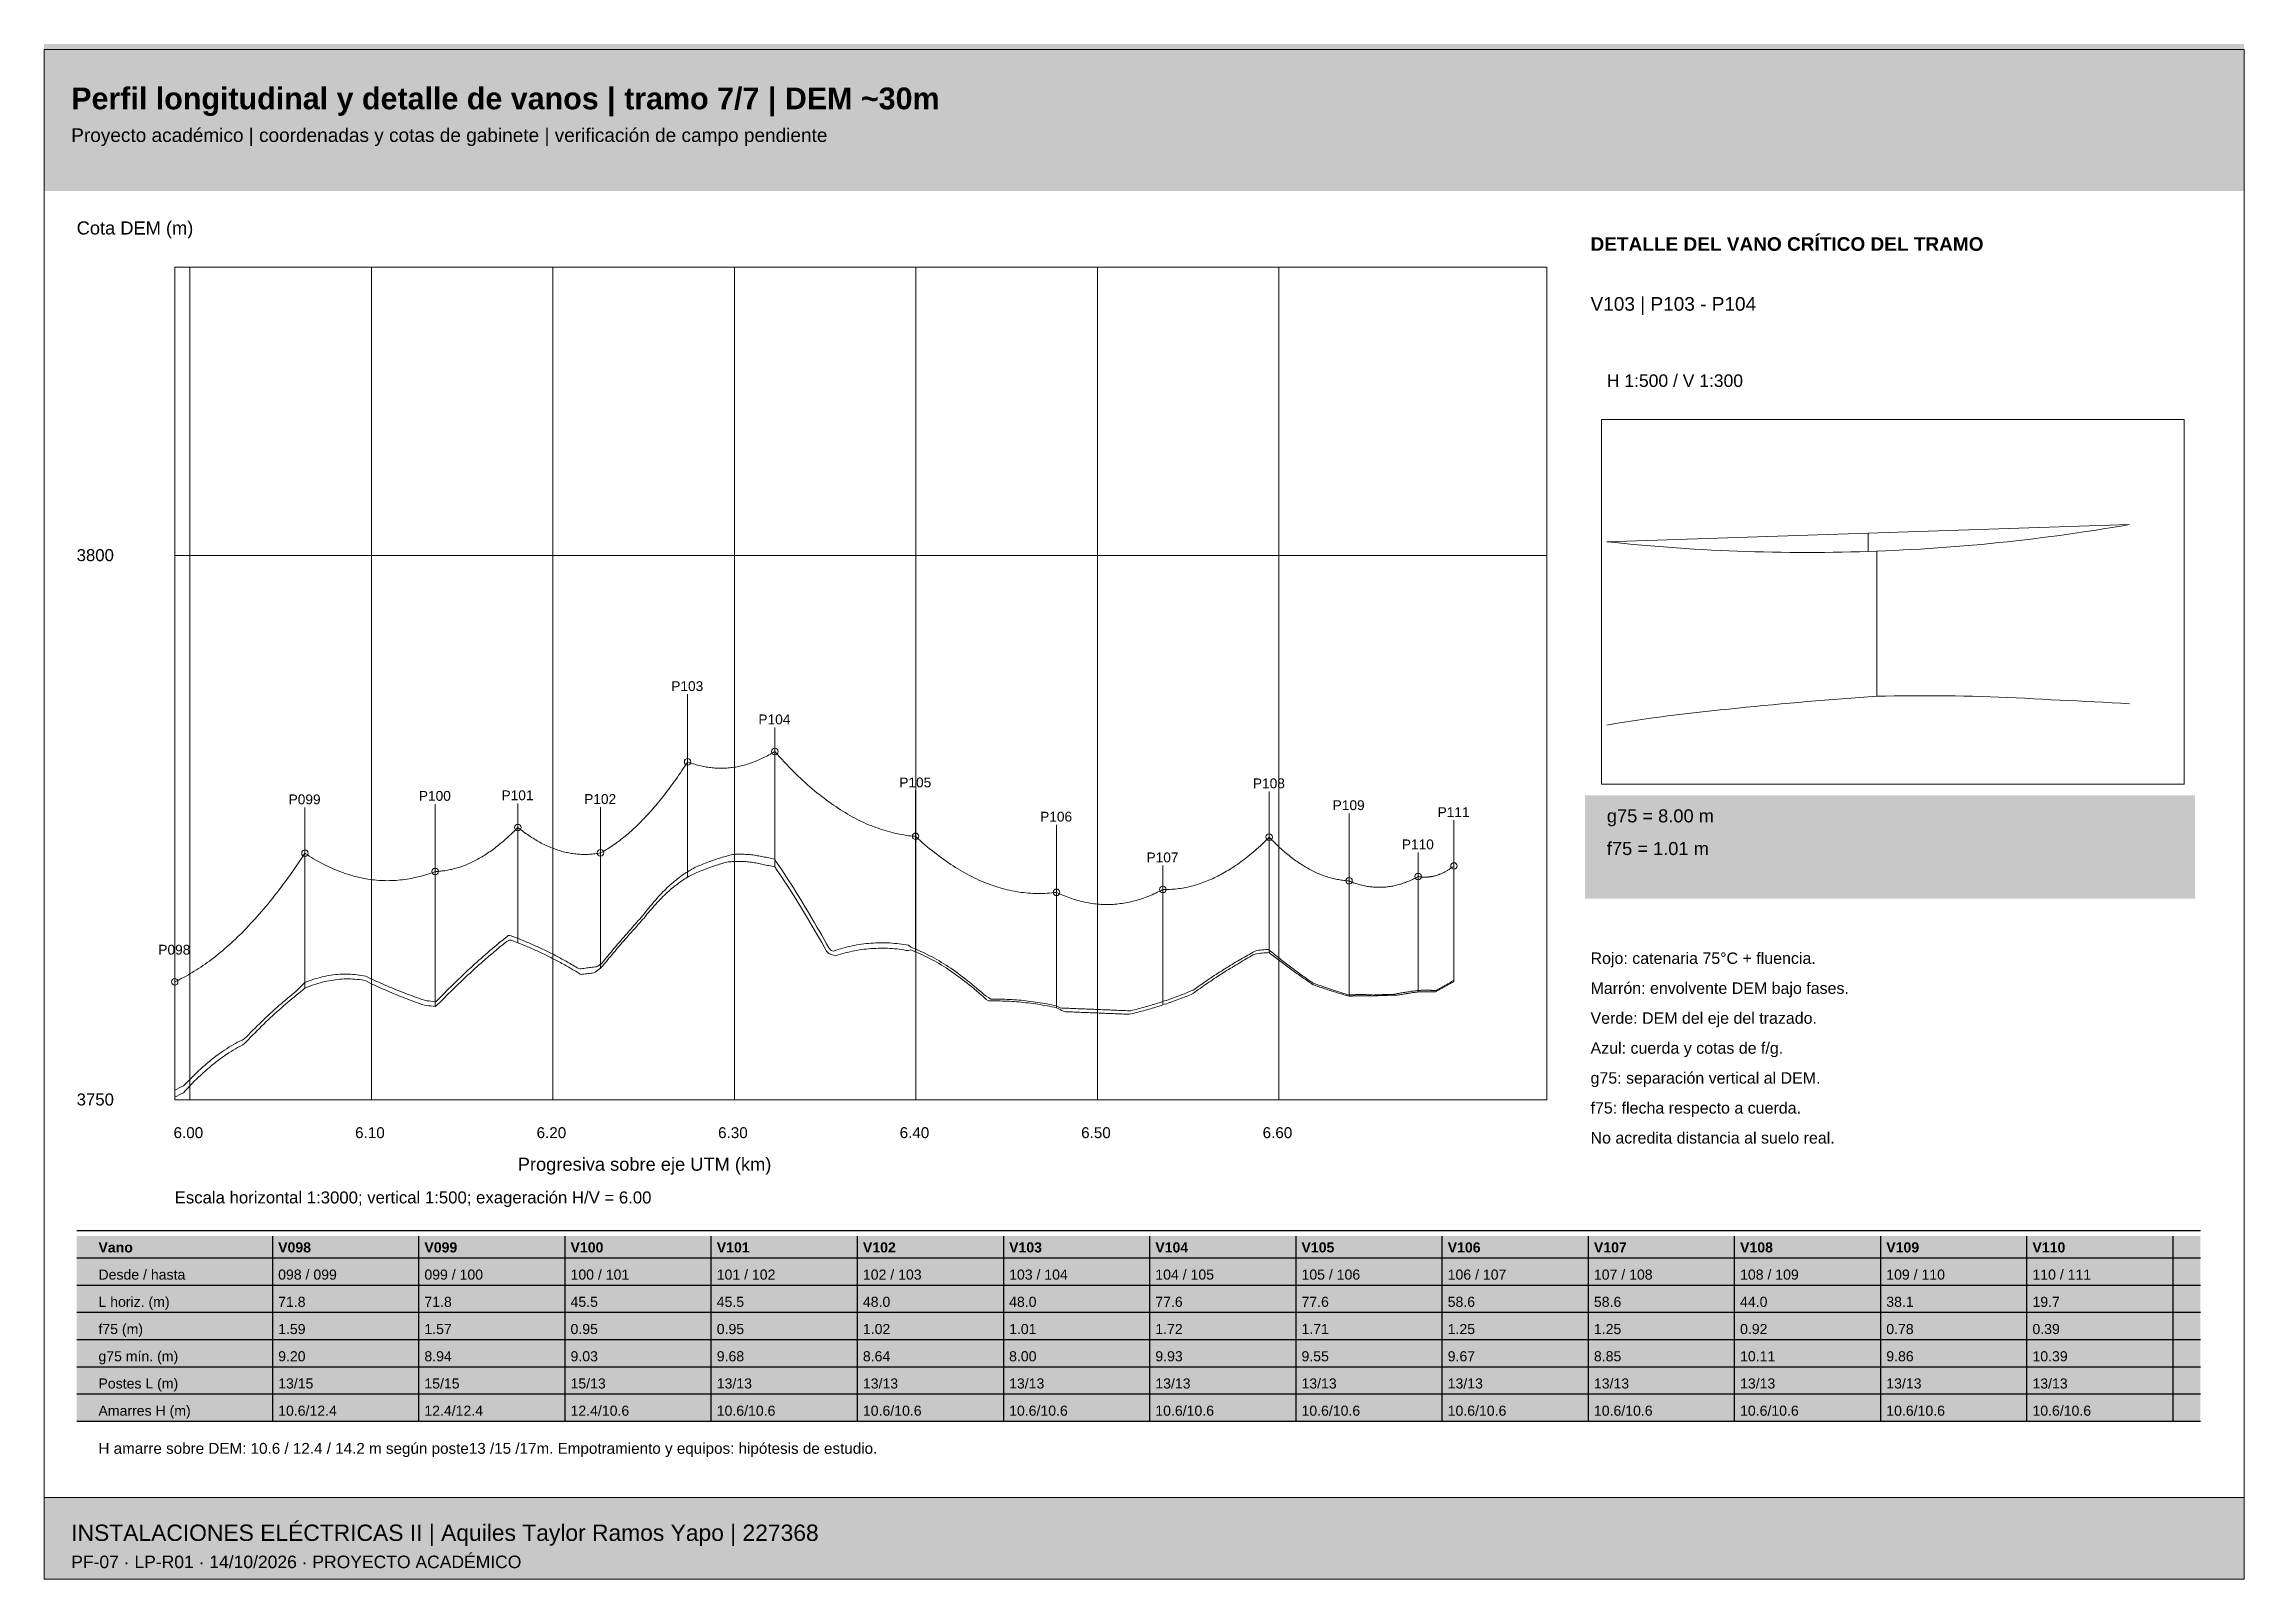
# Paper-space layout 'LP-PF-07' of a CAD drawing. Header units: metres, sheet in millimetres. Extents: x 8 to 412, y 8 to 290.
import ezdxf

# ---------------------------------------------------------------- set-up
doc = ezdxf.new("R2010")
doc.units = ezdxf.units.M
for name, color, linetype, lineweight, true_color in [('DETALLE', 7, 'Continuous', 13, 0x33434d), ('PERFIL_CONDUCTOR', 1, 'Continuous', 13, 0xc53643), ('PERFIL_TERRENO', 32, 'Continuous', 13, 0x976f49), ('PF_COTA', 5, 'Continuous', 0, 0x367db4), ('PF_EJE_DEM', 3, 'Continuous', 0, 0x53856e), ('PF_GRID', 8, 'Continuous', 0, 0xdee6ea), ('ROTULO', 7, 'Continuous', 13, 0x18364a)]:
    doc.layers.add(name, color=color, linetype=linetype, lineweight=lineweight, true_color=true_color)
doc.layers.add('PRESENTACION', color=7, linetype='Continuous')
doc.styles.add('Arial', font='arial.ttf')
doc.styles.add('Arial-Bold', font='arialbd.ttf')

psp = doc.layouts.new('LP-PF-07')

# ---------------------------------------------------------------- texts
at = {"layer": 'ROTULO', "true_color": 0x18364a, "style": 'Arial-Bold'}
for s, height, p in [('Perfil longitudinal y detalle de vanos | tramo 7/7 | DEM ~30m', 4, (13, 278)), ('DETALLE DEL VANO CRÍTICO DEL TRAMO', 2.5, (292, 252))]:
    psp.add_text(s, height=height, dxfattribs=at).set_placement(p)
at = {"layer": 'ROTULO', "true_color": 0x526b7b, "style": 'Arial'}
psp.add_text('Proyecto académico | coordenadas y cotas de gabinete | verificación de campo pendiente', height=2.5, dxfattribs=at).set_placement((13, 272))
at = {"layer": 'ROTULO'}
for s, height, style, p in [('Cota DEM (m)', 2.4, 'Arial', (14, 255)), ('V103 | P103 - P104', 2.5, 'Arial', (292, 241)), ('H 1:500 / V 1:300', 2.3, 'Arial', (295, 227)), ('3800', 2.2, 'Arial', (14, 195)), ('P103', 1.8, 'Arial', (123.19, 171.13)), ('P104', 1.8, 'Arial', (139.19, 165.02)), ('P105', 1.8, 'Arial', (165.06, 153.44)), ('P108', 1.8, 'Arial', (230, 153.27)), ('P099', 1.8, 'Arial', (52.92, 150.33)), ('P100', 1.8, 'Arial', (76.84, 150.97)), ('P101', 1.8, 'Arial', (92.02, 151.08)), ('P102', 1.8, 'Arial', (107.2, 150.39)), ('P109', 1.8, 'Arial', (244.65, 149.26)), ('P111', 1.8, 'Arial', (263.92, 147.99)), ('P106', 1.8, 'Arial', (190.93, 147.15)), ('g75 = 8.00 m', 2.4, 'Arial', (295, 147)), ('P107', 1.8, 'Arial', (210.46, 139.67)), ('P110', 1.8, 'Arial', (257.35, 142.06)), ('f75 = 1.01 m', 2.4, 'Arial', (295, 141)), ('P098', 1.8, 'Arial', (29, 122.71)), ('Rojo: catenaria 75°C + fluencia.', 2.1, 'Arial', (292, 121)), ('Marrón: envolvente DEM bajo fases.', 2.1, 'Arial', (292, 115.5)), ('Verde: DEM del eje del trazado.', 2.1, 'Arial', (292, 110)), ('Azul: cuerda y cotas de f/g.', 2.1, 'Arial', (292, 104.5)), ('g75: separación vertical al DEM.', 2.1, 'Arial', (292, 99)), ('3750', 2.2, 'Arial', (14, 95)), ('f75: flecha respecto a cuerda.', 2.1, 'Arial', (292, 93.5)), ('6.00', 2, 'Arial', (31.79, 89)), ('6.10', 2, 'Arial', (65.13, 89)), ('6.20', 2, 'Arial', (98.46, 89)), ('6.30', 2, 'Arial', (131.79, 89)), ('6.40', 2, 'Arial', (165.13, 89)), ('6.50', 2, 'Arial', (198.46, 89)), ('6.60', 2, 'Arial', (231.79, 89)), ('No acredita distancia al suelo real.', 2.1, 'Arial', (292, 88)), ('Progresiva sobre eje UTM (km)', 2.4, 'Arial', (95, 83)), ('Escala horizontal 1:3000; vertical 1:500; exageración H/V = 6.00', 2.2, 'Arial', (32, 77)), ('Vano', 1.85, 'Arial-Bold', (18, 68)), ('V098', 1.85, 'Arial-Bold', (51, 68)), ('V099', 1.85, 'Arial-Bold', (77.85, 68)), ('V100', 1.85, 'Arial-Bold', (104.69, 68)), ('V101', 1.85, 'Arial-Bold', (131.54, 68)), ('V102', 1.85, 'Arial-Bold', (158.38, 68)), ('V103', 1.85, 'Arial-Bold', (185.23, 68)), ('V104', 1.85, 'Arial-Bold', (212.08, 68)), ('V105', 1.85, 'Arial-Bold', (238.92, 68)), ('V106', 1.85, 'Arial-Bold', (265.77, 68)), ('V107', 1.85, 'Arial-Bold', (292.62, 68)), ('V108', 1.85, 'Arial-Bold', (319.46, 68)), ('V109', 1.85, 'Arial-Bold', (346.31, 68)), ('V110', 1.85, 'Arial-Bold', (373.15, 68)), ('Desde / hasta', 1.85, 'Arial', (18, 63)), ('098 / 099', 1.85, 'Arial', (51, 63)), ('099 / 100', 1.85, 'Arial', (77.85, 63)), ('100 / 101', 1.85, 'Arial', (104.69, 63)), ('101 / 102', 1.85, 'Arial', (131.54, 63)), ('102 / 103', 1.85, 'Arial', (158.38, 63)), ('103 / 104', 1.85, 'Arial', (185.23, 63)), ('104 / 105', 1.85, 'Arial', (212.08, 63)), ('105 / 106', 1.85, 'Arial', (238.92, 63)), ('106 / 107', 1.85, 'Arial', (265.77, 63)), ('107 / 108', 1.85, 'Arial', (292.62, 63)), ('108 / 109', 1.85, 'Arial', (319.46, 63)), ('109 / 110', 1.85, 'Arial', (346.31, 63)), ('110 / 111', 1.85, 'Arial', (373.15, 63)), ('L horiz. (m)', 1.85, 'Arial', (18, 58)), ('71.8', 1.85, 'Arial', (51, 58)), ('71.8', 1.85, 'Arial', (77.85, 58)), ('45.5', 1.85, 'Arial', (104.69, 58)), ('45.5', 1.85, 'Arial', (131.54, 58)), ('48.0', 1.85, 'Arial', (158.38, 58)), ('48.0', 1.85, 'Arial', (185.23, 58)), ('77.6', 1.85, 'Arial', (212.08, 58)), ('77.6', 1.85, 'Arial', (238.92, 58)), ('58.6', 1.85, 'Arial', (265.77, 58)), ('58.6', 1.85, 'Arial', (292.62, 58)), ('44.0', 1.85, 'Arial', (319.46, 58)), ('38.1', 1.85, 'Arial', (346.31, 58)), ('19.7', 1.85, 'Arial', (373.15, 58)), ('f75 (m)', 1.85, 'Arial', (18, 53)), ('1.59', 1.85, 'Arial', (51, 53)), ('1.57', 1.85, 'Arial', (77.85, 53)), ('0.95', 1.85, 'Arial', (104.69, 53)), ('0.95', 1.85, 'Arial', (131.54, 53)), ('1.02', 1.85, 'Arial', (158.38, 53)), ('1.01', 1.85, 'Arial', (185.23, 53)), ('1.72', 1.85, 'Arial', (212.08, 53)), ('1.71', 1.85, 'Arial', (238.92, 53)), ('1.25', 1.85, 'Arial', (265.77, 53)), ('1.25', 1.85, 'Arial', (292.62, 53)), ('0.92', 1.85, 'Arial', (319.46, 53)), ('0.78', 1.85, 'Arial', (346.31, 53)), ('0.39', 1.85, 'Arial', (373.15, 53)), ('g75 mín. (m)', 1.85, 'Arial', (18, 48)), ('9.20', 1.85, 'Arial', (51, 48)), ('8.94', 1.85, 'Arial', (77.85, 48)), ('9.03', 1.85, 'Arial', (104.69, 48)), ('9.68', 1.85, 'Arial', (131.54, 48)), ('8.64', 1.85, 'Arial', (158.38, 48)), ('8.00', 1.85, 'Arial', (185.23, 48)), ('9.93', 1.85, 'Arial', (212.08, 48)), ('9.55', 1.85, 'Arial', (238.92, 48)), ('9.67', 1.85, 'Arial', (265.77, 48)), ('8.85', 1.85, 'Arial', (292.62, 48)), ('10.11', 1.85, 'Arial', (319.46, 48)), ('9.86', 1.85, 'Arial', (346.31, 48)), ('10.39', 1.85, 'Arial', (373.15, 48)), ('Postes L (m)', 1.85, 'Arial', (18, 43)), ('13/15', 1.85, 'Arial', (51, 43)), ('15/15', 1.85, 'Arial', (77.85, 43)), ('15/13', 1.85, 'Arial', (104.69, 43)), ('13/13', 1.85, 'Arial', (131.54, 43)), ('13/13', 1.85, 'Arial', (158.38, 43)), ('13/13', 1.85, 'Arial', (185.23, 43)), ('13/13', 1.85, 'Arial', (212.08, 43)), ('13/13', 1.85, 'Arial', (238.92, 43)), ('13/13', 1.85, 'Arial', (265.77, 43)), ('13/13', 1.85, 'Arial', (292.62, 43)), ('13/13', 1.85, 'Arial', (319.46, 43)), ('13/13', 1.85, 'Arial', (346.31, 43)), ('13/13', 1.85, 'Arial', (373.15, 43)), ('Amarres H (m)', 1.85, 'Arial', (18, 38)), ('10.6/12.4', 1.85, 'Arial', (51, 38)), ('12.4/12.4', 1.85, 'Arial', (77.85, 38)), ('12.4/10.6', 1.85, 'Arial', (104.69, 38)), ('10.6/10.6', 1.85, 'Arial', (131.54, 38)), ('10.6/10.6', 1.85, 'Arial', (158.38, 38)), ('10.6/10.6', 1.85, 'Arial', (185.23, 38)), ('10.6/10.6', 1.85, 'Arial', (212.08, 38)), ('10.6/10.6', 1.85, 'Arial', (238.92, 38)), ('10.6/10.6', 1.85, 'Arial', (265.77, 38)), ('10.6/10.6', 1.85, 'Arial', (292.62, 38)), ('10.6/10.6', 1.85, 'Arial', (319.46, 38)), ('10.6/10.6', 1.85, 'Arial', (346.31, 38)), ('10.6/10.6', 1.85, 'Arial', (373.15, 38)), ('H amarre sobre DEM: 10.6 / 12.4 / 14.2 m según poste13 /15 /17m. Empotramiento y equipos: hipótesis de estudio.', 2, 'Arial', (18, 31)), ('INSTALACIONES ELÉCTRICAS II | Aquiles Taylor Ramos Yapo | 227368', 3, 'Arial', (13, 15)), ('PF-07 · LP-R01 · 14/10/2026 · PROYECTO ACADÉMICO', 2.3, 'Arial', (13, 10))]:
    psp.add_text(s, height=height, dxfattribs=dict(at, style=style)).set_placement(p)

# ---------------------------------------------------------------- hatches: boundary and pattern name
at = {"layer": 'PRESENTACION', "true_color": 0xeef4f7}
for points in [[(8, 263), (412, 263), (412, 290), (8, 290)], [(291, 133), (403, 133), (403, 152), (291, 152)], [(8, 8), (412, 8), (412, 23), (8, 23)]]:
    psp.add_hatch(color=7, dxfattribs=at).paths.add_polyline_path(points)
at = {"layer": 'PRESENTACION', "true_color": 0x287d89}
psp.add_hatch(color=7, dxfattribs=at).paths.add_polyline_path([(8, 263), (11, 263), (11, 290), (8, 290)])
at = {"layer": 'PRESENTACION', "true_color": 0xe6eef2}
psp.add_hatch(color=7, dxfattribs=at).paths.add_polyline_path([(14, 64), (404, 64), (404, 71), (14, 71)])
at = {"layer": 'PRESENTACION', "true_color": 0xfff1d8}
psp.add_hatch(color=7, dxfattribs=at).paths.add_polyline_path([(184.23, 37), (211.08, 37), (211.08, 71), (184.23, 71)])
at = {"layer": 'PRESENTACION', "true_color": 0xf6f8fa}
psp.add_hatch(color=7, dxfattribs=at).paths.add_polyline_path([(14, 37), (404, 37), (404, 64), (14, 64)])

# ---------------------------------------------------------------- linework, layer by layer
at = {"layer": 'DETALLE'}
for p, q in [((126.19, 136.93), (126.19, 158.13)), ((142.19, 138.82), (142.19, 160.02)), ((95.02, 124.88), (95.02, 146.08)), ((168.06, 123.24), (168.06, 144.44)), ((233, 123.07), (233, 144.27)), ((55.92, 116.53), (55.92, 141.33)), ((79.84, 113.17), (79.84, 137.97)), ((110.2, 120.19), (110.2, 141.39)), ((266.92, 117.79), (266.92, 138.99)), ((193.93, 112.95), (193.93, 134.15)), ((213.46, 113.47), (213.46, 134.67)), ((247.65, 115.06), (247.65, 136.26)), ((260.35, 115.86), (260.35, 137.06)), ((32, 96.51), (32, 117.71))]:
    psp.add_line(p, q, dxfattribs=at)
for points in [[(32, 96), (284, 96), (284, 249), (32, 249)], [(294, 154), (401, 154), (401, 221), (294, 221)]]:
    psp.add_lwpolyline(points, close=True, dxfattribs=at)
for centre in [(126.19, 158.13), (142.19, 160.02), (95.02, 146.08), (55.92, 141.33), (110.2, 141.39), (168.06, 144.44), (233, 144.27), (79.84, 137.97), (260.35, 137.06), (266.92, 138.99), (193.93, 134.15), (213.46, 134.67), (247.65, 136.26), (32, 117.71)]:
    psp.add_circle(centre, 0.6, dxfattribs=at)
at = {"layer": 'PERFIL_CONDUCTOR'}
for points in [[(295, 198.56), (296.6, 198.39), (298.2, 198.23), (299.8, 198.07), (301.4, 197.93), (303, 197.79), (304.6, 197.66), (306.2, 197.54), (307.79, 197.42), (309.39, 197.31), (310.99, 197.21), (312.59, 197.12), (314.19, 197.03), (315.79, 196.96), (317.39, 196.88), (318.99, 196.82), (320.59, 196.77), (322.19, 196.72), (323.79, 196.68), (325.39, 196.64), (326.99, 196.62), (328.59, 196.6), (330.18, 196.59), (331.78, 196.58), (333.38, 196.59), (334.98, 196.6), (336.58, 196.62), (338.18, 196.64), (339.78, 196.68), (341.38, 196.72), (342.98, 196.77), (344.58, 196.82), (346.18, 196.89), (347.78, 196.96), (349.38, 197.04), (350.98, 197.12), (352.57, 197.22), (354.17, 197.32), (355.77, 197.43), (357.37, 197.54), (358.97, 197.66), (360.57, 197.8), (362.17, 197.93), (363.77, 198.08), (365.37, 198.23), (366.97, 198.39), (368.57, 198.56), (370.17, 198.74), (371.77, 198.92), (373.37, 199.11), (374.97, 199.31), (376.56, 199.51), (378.16, 199.73), (379.76, 199.95), (381.36, 200.18), (382.96, 200.41), (384.56, 200.65), (386.16, 200.9), (387.76, 201.16), (389.36, 201.43), (390.96, 201.7)], [(110.2, 141.39), (110.47, 141.54), (110.73, 141.68), (111, 141.84), (111.27, 142), (111.53, 142.16), (111.8, 142.33), (112.07, 142.5), (112.33, 142.68), (112.6, 142.86), (112.86, 143.05), (113.13, 143.24), (113.4, 143.43), (113.66, 143.63), (113.93, 143.84), (114.2, 144.04), (114.46, 144.26), (114.73, 144.47), (115, 144.7), (115.26, 144.92), (115.53, 145.15), (115.8, 145.39), (116.06, 145.63), (116.33, 145.88), (116.6, 146.12), (116.86, 146.38), (117.13, 146.64), (117.4, 146.9), (117.66, 147.17), (117.93, 147.44), (118.2, 147.71), (118.46, 148), (118.73, 148.28), (119, 148.57), (119.26, 148.87), (119.53, 149.17), (119.8, 149.47), (120.06, 149.78), (120.33, 150.09), (120.59, 150.41), (120.86, 150.73), (121.13, 151.06), (121.39, 151.39), (121.66, 151.72), (121.93, 152.06), (122.19, 152.41), (122.46, 152.76), (122.73, 153.11), (122.99, 153.47), (123.26, 153.83), (123.53, 154.2), (123.79, 154.57), (124.06, 154.95), (124.33, 155.33), (124.59, 155.72), (124.86, 156.11), (125.13, 156.51), (125.39, 156.91), (125.66, 157.31), (125.93, 157.72), (126.19, 158.13)], [(126.19, 158.13), (126.46, 158.03), (126.73, 157.94), (126.99, 157.84), (127.26, 157.76), (127.53, 157.67), (127.79, 157.6), (128.06, 157.52), (128.32, 157.45), (128.59, 157.39), (128.86, 157.33), (129.12, 157.27), (129.39, 157.22), (129.66, 157.17), (129.92, 157.13), (130.19, 157.09), (130.46, 157.06), (130.72, 157.03), (130.99, 157.01), (131.26, 156.99), (131.52, 156.97), (131.79, 156.96), (132.06, 156.95), (132.32, 156.95), (132.59, 156.95), (132.86, 156.96), (133.12, 156.97), (133.39, 156.99), (133.66, 157.01), (133.92, 157.03), (134.19, 157.06), (134.46, 157.09), (134.72, 157.13), (134.99, 157.17), (135.26, 157.22), (135.52, 157.27), (135.79, 157.33), (136.05, 157.39), (136.32, 157.46), (136.59, 157.52), (136.85, 157.6), (137.12, 157.68), (137.39, 157.76), (137.65, 157.85), (137.92, 157.94), (138.19, 158.04), (138.45, 158.14), (138.72, 158.24), (138.99, 158.35), (139.25, 158.47), (139.52, 158.59), (139.79, 158.71), (140.05, 158.84), (140.32, 158.97), (140.59, 159.11), (140.85, 159.25), (141.12, 159.39), (141.39, 159.54), (141.65, 159.7), (141.92, 159.86), (142.19, 160.02)], [(142.19, 160.02), (142.62, 159.53), (143.05, 159.06), (143.48, 158.59), (143.91, 158.12), (144.34, 157.67), (144.77, 157.22), (145.2, 156.78), (145.63, 156.35), (146.07, 155.93), (146.5, 155.51), (146.93, 155.1), (147.36, 154.7), (147.79, 154.31), (148.22, 153.92), (148.65, 153.54), (149.08, 153.17), (149.52, 152.81), (149.95, 152.45), (150.38, 152.11), (150.81, 151.77), (151.24, 151.44), (151.67, 151.11), (152.1, 150.79), (152.53, 150.48), (152.97, 150.18), (153.4, 149.89), (153.83, 149.6), (154.26, 149.33), (154.69, 149.05), (155.12, 148.79), (155.55, 148.54), (155.98, 148.29), (156.41, 148.05), (156.85, 147.81), (157.28, 147.59), (157.71, 147.37), (158.14, 147.16), (158.57, 146.96), (159, 146.76), (159.43, 146.58), (159.86, 146.4), (160.3, 146.23), (160.73, 146.06), (161.16, 145.91), (161.59, 145.76), (162.02, 145.62), (162.45, 145.48), (162.88, 145.36), (163.31, 145.24), (163.75, 145.13), (164.18, 145.02), (164.61, 144.93), (165.04, 144.84), (165.47, 144.76), (165.9, 144.69), (166.33, 144.62), (166.76, 144.56), (167.19, 144.51), (167.63, 144.47), (168.06, 144.44)], [(79.84, 137.97), (80.09, 137.98), (80.35, 138), (80.6, 138.02), (80.85, 138.04), (81.11, 138.07), (81.36, 138.1), (81.61, 138.13), (81.87, 138.17), (82.12, 138.22), (82.37, 138.27), (82.62, 138.32), (82.88, 138.37), (83.13, 138.44), (83.38, 138.5), (83.64, 138.57), (83.89, 138.64), (84.14, 138.72), (84.4, 138.8), (84.65, 138.89), (84.9, 138.98), (85.15, 139.08), (85.41, 139.17), (85.66, 139.28), (85.91, 139.39), (86.17, 139.5), (86.42, 139.61), (86.67, 139.73), (86.93, 139.86), (87.18, 139.99), (87.43, 140.12), (87.68, 140.26), (87.94, 140.4), (88.19, 140.54), (88.44, 140.69), (88.7, 140.85), (88.95, 141), (89.2, 141.17), (89.45, 141.33), (89.71, 141.5), (89.96, 141.68), (90.21, 141.86), (90.47, 142.04), (90.72, 142.23), (90.97, 142.42), (91.23, 142.62), (91.48, 142.82), (91.73, 143.03), (91.98, 143.23), (92.24, 143.45), (92.49, 143.67), (92.74, 143.89), (93, 144.11), (93.25, 144.35), (93.5, 144.58), (93.76, 144.82), (94.01, 145.06), (94.26, 145.31), (94.51, 145.56), (94.77, 145.82), (95.02, 146.08)], [(95.02, 146.08), (95.27, 145.88), (95.53, 145.68), (95.78, 145.48), (96.03, 145.29), (96.29, 145.11), (96.54, 144.92), (96.79, 144.75), (97.04, 144.57), (97.3, 144.4), (97.55, 144.24), (97.8, 144.08), (98.06, 143.92), (98.31, 143.77), (98.56, 143.62), (98.82, 143.48), (99.07, 143.34), (99.32, 143.2), (99.57, 143.07), (99.83, 142.95), (100.08, 142.82), (100.33, 142.71), (100.59, 142.59), (100.84, 142.48), (101.09, 142.38), (101.35, 142.28), (101.6, 142.18), (101.85, 142.09), (102.1, 142), (102.36, 141.91), (102.61, 141.83), (102.86, 141.76), (103.12, 141.68), (103.37, 141.62), (103.62, 141.55), (103.87, 141.49), (104.13, 141.44), (104.38, 141.39), (104.63, 141.34), (104.89, 141.3), (105.14, 141.26), (105.39, 141.23), (105.65, 141.2), (105.9, 141.17), (106.15, 141.15), (106.4, 141.14), (106.66, 141.12), (106.91, 141.12), (107.16, 141.11), (107.42, 141.11), (107.67, 141.12), (107.92, 141.12), (108.18, 141.14), (108.43, 141.15), (108.68, 141.17), (108.93, 141.2), (109.19, 141.23), (109.44, 141.26), (109.69, 141.3), (109.95, 141.34), (110.2, 141.39)], [(168.06, 144.44), (168.49, 144.04), (168.92, 143.65), (169.35, 143.27), (169.78, 142.89), (170.21, 142.53), (170.64, 142.17), (171.08, 141.82), (171.51, 141.48), (171.94, 141.14), (172.37, 140.81), (172.8, 140.49), (173.23, 140.18), (173.66, 139.88), (174.09, 139.58), (174.52, 139.29), (174.96, 139.01), (175.39, 138.73), (175.82, 138.47), (176.25, 138.21), (176.68, 137.96), (177.11, 137.71), (177.54, 137.48), (177.97, 137.25), (178.41, 137.03), (178.84, 136.82), (179.27, 136.61), (179.7, 136.41), (180.13, 136.22), (180.56, 136.04), (180.99, 135.86), (181.42, 135.7), (181.86, 135.54), (182.29, 135.38), (182.72, 135.24), (183.15, 135.1), (183.58, 134.97), (184.01, 134.85), (184.44, 134.74), (184.87, 134.63), (185.3, 134.53), (185.74, 134.44), (186.17, 134.36), (186.6, 134.28), (187.03, 134.21), (187.46, 134.15), (187.89, 134.1), (188.32, 134.05), (188.75, 134.01), (189.19, 133.98), (189.62, 133.96), (190.05, 133.94), (190.48, 133.94), (190.91, 133.94), (191.34, 133.94), (191.77, 133.96), (192.2, 133.98), (192.64, 134.01), (193.07, 134.05), (193.5, 134.09), (193.93, 134.15)], [(213.46, 134.67), (213.79, 134.67), (214.11, 134.67), (214.44, 134.68), (214.76, 134.69), (215.09, 134.71), (215.42, 134.73), (215.74, 134.76), (216.07, 134.8), (216.39, 134.84), (216.72, 134.88), (217.04, 134.93), (217.37, 134.99), (217.69, 135.05), (218.02, 135.12), (218.35, 135.2), (218.67, 135.28), (219, 135.36), (219.32, 135.45), (219.65, 135.55), (219.97, 135.65), (220.3, 135.75), (220.62, 135.87), (220.95, 135.99), (221.28, 136.11), (221.6, 136.24), (221.93, 136.37), (222.25, 136.51), (222.58, 136.66), (222.9, 136.81), (223.23, 136.97), (223.55, 137.13), (223.88, 137.3), (224.21, 137.47), (224.53, 137.65), (224.86, 137.84), (225.18, 138.03), (225.51, 138.22), (225.83, 138.42), (226.16, 138.63), (226.48, 138.84), (226.81, 139.06), (227.14, 139.28), (227.46, 139.51), (227.79, 139.75), (228.11, 139.99), (228.44, 140.24), (228.76, 140.49), (229.09, 140.74), (229.41, 141.01), (229.74, 141.28), (230.07, 141.55), (230.39, 141.83), (230.72, 142.12), (231.04, 142.41), (231.37, 142.7), (231.69, 143), (232.02, 143.31), (232.34, 143.63), (232.67, 143.94), (233, 144.27)], [(233, 144.27), (233.24, 144.02), (233.48, 143.76), (233.73, 143.52), (233.97, 143.28), (234.22, 143.04), (234.46, 142.81), (234.71, 142.58), (234.95, 142.35), (235.19, 142.13), (235.44, 141.91), (235.68, 141.7), (235.93, 141.49), (236.17, 141.28), (236.41, 141.08), (236.66, 140.89), (236.9, 140.69), (237.15, 140.5), (237.39, 140.32), (237.64, 140.14), (237.88, 139.96), (238.12, 139.79), (238.37, 139.62), (238.61, 139.46), (238.86, 139.3), (239.1, 139.14), (239.35, 138.99), (239.59, 138.84), (239.83, 138.7), (240.08, 138.56), (240.32, 138.43), (240.57, 138.29), (240.81, 138.17), (241.05, 138.04), (241.3, 137.92), (241.54, 137.81), (241.79, 137.7), (242.03, 137.59), (242.28, 137.49), (242.52, 137.39), (242.76, 137.3), (243.01, 137.21), (243.25, 137.12), (243.5, 137.04), (243.74, 136.96), (243.99, 136.88), (244.23, 136.81), (244.47, 136.75), (244.72, 136.69), (244.96, 136.63), (245.21, 136.57), (245.45, 136.52), (245.7, 136.48), (245.94, 136.44), (246.18, 136.4), (246.43, 136.37), (246.67, 136.34), (246.92, 136.31), (247.16, 136.29), (247.4, 136.27), (247.65, 136.26)], [(32, 117.71), (32.4, 117.9), (32.8, 118.09), (33.2, 118.29), (33.59, 118.5), (33.99, 118.71), (34.39, 118.94), (34.79, 119.16), (35.19, 119.4), (35.59, 119.64), (35.99, 119.89), (36.39, 120.15), (36.78, 120.41), (37.18, 120.68), (37.58, 120.96), (37.98, 121.24), (38.38, 121.53), (38.78, 121.83), (39.18, 122.14), (39.57, 122.45), (39.97, 122.77), (40.37, 123.09), (40.77, 123.43), (41.17, 123.77), (41.57, 124.11), (41.97, 124.47), (42.37, 124.83), (42.76, 125.2), (43.16, 125.57), (43.56, 125.96), (43.96, 126.35), (44.36, 126.74), (44.76, 127.15), (45.16, 127.56), (45.56, 127.98), (45.95, 128.4), (46.35, 128.83), (46.75, 129.27), (47.15, 129.72), (47.55, 130.17), (47.95, 130.63), (48.35, 131.1), (48.74, 131.57), (49.14, 132.05), (49.54, 132.54), (49.94, 133.04), (50.34, 133.54), (50.74, 134.05), (51.14, 134.57), (51.54, 135.09), (51.93, 135.62), (52.33, 136.16), (52.73, 136.71), (53.13, 137.26), (53.53, 137.82), (53.93, 138.39), (54.33, 138.96), (54.72, 139.54), (55.12, 140.13), (55.52, 140.73), (55.92, 141.33)], [(55.92, 141.33), (56.32, 141.07), (56.72, 140.81), (57.12, 140.57), (57.52, 140.32), (57.91, 140.09), (58.31, 139.86), (58.71, 139.64), (59.11, 139.43), (59.51, 139.23), (59.91, 139.03), (60.31, 138.84), (60.71, 138.65), (61.1, 138.47), (61.5, 138.3), (61.9, 138.14), (62.3, 137.98), (62.7, 137.83), (63.1, 137.69), (63.5, 137.55), (63.89, 137.42), (64.29, 137.3), (64.69, 137.19), (65.09, 137.08), (65.49, 136.98), (65.89, 136.88), (66.29, 136.8), (66.69, 136.72), (67.08, 136.64), (67.48, 136.58), (67.88, 136.52), (68.28, 136.47), (68.68, 136.42), (69.08, 136.38), (69.48, 136.35), (69.87, 136.33), (70.27, 136.31), (70.67, 136.3), (71.07, 136.29), (71.47, 136.3), (71.87, 136.31), (72.27, 136.32), (72.67, 136.35), (73.06, 136.38), (73.46, 136.42), (73.86, 136.46), (74.26, 136.51), (74.66, 136.57), (75.06, 136.64), (75.46, 136.71), (75.85, 136.79), (76.25, 136.88), (76.65, 136.97), (77.05, 137.07), (77.45, 137.18), (77.85, 137.29), (78.25, 137.42), (78.65, 137.54), (79.04, 137.68), (79.44, 137.82), (79.84, 137.97)], [(260.35, 137.06), (260.46, 137.04), (260.57, 137.02), (260.68, 137), (260.79, 136.99), (260.9, 136.98), (261, 136.97), (261.11, 136.96), (261.22, 136.95), (261.33, 136.95), (261.44, 136.94), (261.55, 136.94), (261.66, 136.94), (261.77, 136.94), (261.88, 136.94), (261.99, 136.95), (262.1, 136.96), (262.21, 136.97), (262.32, 136.98), (262.43, 136.99), (262.54, 137), (262.65, 137.02), (262.76, 137.03), (262.87, 137.05), (262.97, 137.07), (263.08, 137.1), (263.19, 137.12), (263.3, 137.15), (263.41, 137.18), (263.52, 137.21), (263.63, 137.24), (263.74, 137.27), (263.85, 137.3), (263.96, 137.34), (264.07, 137.38), (264.18, 137.42), (264.29, 137.46), (264.4, 137.51), (264.51, 137.55), (264.62, 137.6), (264.73, 137.65), (264.84, 137.7), (264.95, 137.75), (265.05, 137.8), (265.16, 137.86), (265.27, 137.92), (265.38, 137.98), (265.49, 138.04), (265.6, 138.1), (265.71, 138.17), (265.82, 138.23), (265.93, 138.3), (266.04, 138.37), (266.15, 138.44), (266.26, 138.52), (266.37, 138.59), (266.48, 138.67), (266.59, 138.75), (266.7, 138.83), (266.81, 138.91), (266.92, 138.99)], [(193.93, 134.15), (194.25, 133.99), (194.58, 133.84), (194.91, 133.7), (195.23, 133.56), (195.56, 133.43), (195.88, 133.3), (196.21, 133.18), (196.53, 133.06), (196.86, 132.95), (197.18, 132.85), (197.51, 132.75), (197.84, 132.66), (198.16, 132.57), (198.49, 132.48), (198.81, 132.41), (199.14, 132.34), (199.46, 132.27), (199.79, 132.21), (200.11, 132.15), (200.44, 132.1), (200.77, 132.06), (201.09, 132.02), (201.42, 131.99), (201.74, 131.96), (202.07, 131.94), (202.39, 131.92), (202.72, 131.91), (203.04, 131.91), (203.37, 131.91), (203.7, 131.91), (204.02, 131.93), (204.35, 131.94), (204.67, 131.97), (205, 131.99), (205.32, 132.03), (205.65, 132.07), (205.97, 132.11), (206.3, 132.16), (206.63, 132.22), (206.95, 132.28), (207.28, 132.35), (207.6, 132.42), (207.93, 132.5), (208.25, 132.58), (208.58, 132.67), (208.9, 132.76), (209.23, 132.86), (209.56, 132.97), (209.88, 133.08), (210.21, 133.2), (210.53, 133.32), (210.86, 133.45), (211.18, 133.58), (211.51, 133.72), (211.83, 133.87), (212.16, 134.02), (212.49, 134.17), (212.81, 134.33), (213.14, 134.5), (213.46, 134.67)], [(247.65, 136.26), (247.86, 136.17), (248.07, 136.08), (248.28, 136), (248.5, 135.92), (248.71, 135.85), (248.92, 135.77), (249.13, 135.71), (249.34, 135.64), (249.55, 135.58), (249.77, 135.52), (249.98, 135.47), (250.19, 135.41), (250.4, 135.37), (250.61, 135.32), (250.82, 135.28), (251.04, 135.25), (251.25, 135.21), (251.46, 135.18), (251.67, 135.15), (251.88, 135.13), (252.09, 135.11), (252.31, 135.1), (252.52, 135.08), (252.73, 135.07), (252.94, 135.07), (253.15, 135.07), (253.36, 135.07), (253.58, 135.07), (253.79, 135.08), (254, 135.09), (254.21, 135.11), (254.42, 135.12), (254.63, 135.15), (254.85, 135.17), (255.06, 135.2), (255.27, 135.23), (255.48, 135.27), (255.69, 135.31), (255.9, 135.35), (256.11, 135.4), (256.33, 135.45), (256.54, 135.5), (256.75, 135.56), (256.96, 135.62), (257.17, 135.68), (257.38, 135.75), (257.6, 135.82), (257.81, 135.89), (258.02, 135.97), (258.23, 136.05), (258.44, 136.14), (258.65, 136.23), (258.87, 136.32), (259.08, 136.41), (259.29, 136.51), (259.5, 136.61), (259.71, 136.72), (259.92, 136.83), (260.14, 136.94), (260.35, 137.06)]]:
    psp.add_lwpolyline(points, dxfattribs=at)
at = {"layer": 'PERFIL_TERRENO'}
for points in [[(295, 164.89), (296.6, 165.16), (298.2, 165.42), (299.8, 165.67), (301.4, 165.91), (303, 166.14), (304.6, 166.36), (306.2, 166.57), (307.79, 166.77), (309.39, 166.96), (310.99, 167.13), (312.59, 167.31), (314.19, 167.49), (315.79, 167.66), (317.39, 167.83), (318.99, 167.99), (320.59, 168.15), (322.19, 168.31), (323.79, 168.47), (325.39, 168.62), (326.99, 168.77), (328.59, 168.91), (330.18, 169.05), (331.78, 169.19), (333.38, 169.32), (334.98, 169.45), (336.58, 169.58), (338.18, 169.71), (339.78, 169.83), (341.38, 169.94), (342.98, 170.06), (344.58, 170.17), (346.18, 170.2), (347.78, 170.23), (349.38, 170.25), (350.98, 170.26), (352.57, 170.26), (354.17, 170.26), (355.77, 170.26), (357.37, 170.24), (358.97, 170.22), (360.57, 170.19), (362.17, 170.16), (363.77, 170.11), (365.37, 170.07), (366.97, 170.01), (368.57, 169.95), (370.17, 169.88), (371.77, 169.8), (373.37, 169.72), (374.97, 169.63), (376.56, 169.53), (378.16, 169.45), (379.76, 169.38), (381.36, 169.31), (382.96, 169.23), (384.56, 169.15), (386.16, 169.06), (387.76, 168.97), (389.36, 168.88), (390.96, 168.78)], [(110.2, 120.86), (110.47, 121.18), (110.73, 121.51), (111, 121.83), (111.27, 122.15), (111.53, 122.47), (111.8, 122.79), (112.07, 123.11), (112.33, 123.42), (112.6, 123.74), (112.86, 124.05), (113.13, 124.37), (113.4, 124.68), (113.66, 124.99), (113.93, 125.3), (114.2, 125.61), (114.46, 125.92), (114.73, 126.23), (115, 126.53), (115.26, 126.84), (115.53, 127.14), (115.8, 127.45), (116.06, 127.75), (116.33, 128.05), (116.6, 128.35), (116.86, 128.65), (117.13, 128.95), (117.4, 129.25), (117.66, 129.54), (117.93, 129.84), (118.2, 130.18), (118.46, 130.53), (118.73, 130.87), (119, 131.21), (119.26, 131.54), (119.53, 131.86), (119.8, 132.18), (120.06, 132.49), (120.33, 132.8), (120.59, 133.1), (120.86, 133.39), (121.13, 133.67), (121.39, 133.95), (121.66, 134.23), (121.93, 134.5), (122.19, 134.76), (122.46, 135.01), (122.73, 135.26), (122.99, 135.51), (123.26, 135.74), (123.53, 135.97), (123.79, 136.2), (124.06, 136.41), (124.33, 136.63), (124.59, 136.83), (124.86, 137.03), (125.13, 137.23), (125.39, 137.41), (125.66, 137.59), (125.93, 137.77), (126.19, 137.94)], [(126.19, 137.94), (126.46, 138.1), (126.73, 138.25), (126.99, 138.4), (127.26, 138.55), (127.53, 138.69), (127.79, 138.82), (128.06, 138.94), (128.32, 139.06), (128.59, 139.17), (128.86, 139.28), (129.12, 139.39), (129.39, 139.49), (129.66, 139.6), (129.92, 139.7), (130.19, 139.8), (130.46, 139.89), (130.72, 139.99), (130.99, 140.08), (131.26, 140.17), (131.52, 140.26), (131.79, 140.35), (132.06, 140.43), (132.32, 140.51), (132.59, 140.59), (132.86, 140.67), (133.12, 140.75), (133.39, 140.82), (133.66, 140.9), (133.92, 140.97), (134.19, 141.03), (134.46, 141.1), (134.72, 141.12), (134.99, 141.14), (135.26, 141.15), (135.52, 141.16), (135.79, 141.16), (136.05, 141.16), (136.32, 141.15), (136.59, 141.14), (136.85, 141.13), (137.12, 141.11), (137.39, 141.09), (137.65, 141.07), (137.92, 141.04), (138.19, 141.01), (138.45, 140.97), (138.72, 140.93), (138.99, 140.88), (139.25, 140.83), (139.52, 140.78), (139.79, 140.72), (140.05, 140.67), (140.32, 140.63), (140.59, 140.58), (140.85, 140.54), (141.12, 140.49), (141.39, 140.44), (141.65, 140.38), (141.92, 140.33), (142.19, 140.27)], [(142.19, 140.15), (142.62, 139.53), (143.05, 138.9), (143.48, 138.26), (143.91, 137.61), (144.34, 136.95), (144.77, 136.29), (145.2, 135.62), (145.63, 134.95), (146.07, 134.26), (146.5, 133.57), (146.93, 132.87), (147.36, 132.17), (147.79, 131.45), (148.22, 130.73), (148.65, 130.01), (149.08, 129.27), (149.52, 128.53), (149.95, 127.78), (150.38, 127.03), (150.81, 126.26), (151.24, 125.49), (151.67, 124.71), (152.1, 123.93), (152.53, 123.48), (152.97, 123.35), (153.4, 123.5), (153.83, 123.64), (154.26, 123.77), (154.69, 123.89), (155.12, 124.01), (155.55, 124.12), (155.98, 124.22), (156.41, 124.32), (156.85, 124.4), (157.28, 124.48), (157.71, 124.56), (158.14, 124.62), (158.57, 124.68), (159, 124.73), (159.43, 124.78), (159.86, 124.81), (160.3, 124.84), (160.73, 124.87), (161.16, 124.88), (161.59, 124.89), (162.02, 124.89), (162.45, 124.88), (162.88, 124.87), (163.31, 124.85), (163.75, 124.82), (164.18, 124.78), (164.61, 124.74), (165.04, 124.69), (165.47, 124.63), (165.9, 124.57), (166.33, 124.5), (166.76, 124.42), (167.19, 124.09), (167.63, 123.92), (168.06, 123.74)], [(79.84, 113.96), (80.09, 114.18), (80.35, 114.42), (80.6, 114.68), (80.85, 114.94), (81.11, 115.2), (81.36, 115.46), (81.61, 115.71), (81.87, 115.97), (82.12, 116.22), (82.37, 116.48), (82.62, 116.73), (82.88, 116.98), (83.13, 117.23), (83.38, 117.48), (83.64, 117.72), (83.89, 117.97), (84.14, 118.21), (84.4, 118.46), (84.65, 118.7), (84.9, 118.94), (85.15, 119.18), (85.41, 119.42), (85.66, 119.65), (85.91, 119.89), (86.17, 120.13), (86.42, 120.36), (86.67, 120.59), (86.93, 120.82), (87.18, 121.05), (87.43, 121.28), (87.68, 121.51), (87.94, 121.73), (88.19, 121.96), (88.44, 122.18), (88.7, 122.4), (88.95, 122.62), (89.2, 122.84), (89.45, 123.06), (89.71, 123.28), (89.96, 123.5), (90.21, 123.71), (90.47, 123.93), (90.72, 124.14), (90.97, 124.35), (91.23, 124.56), (91.48, 124.77), (91.73, 124.98), (91.98, 125.18), (92.24, 125.39), (92.49, 125.59), (92.74, 125.79), (93, 125.99), (93.25, 126.19), (93.5, 126.22), (93.76, 126.15), (94.01, 126.06), (94.26, 125.97), (94.51, 125.87), (94.77, 125.77), (95.02, 125.68)], [(95.02, 125.68), (95.27, 125.58), (95.53, 125.48), (95.78, 125.38), (96.03, 125.27), (96.29, 125.17), (96.54, 125.06), (96.79, 124.96), (97.04, 124.85), (97.3, 124.74), (97.55, 124.63), (97.8, 124.52), (98.06, 124.41), (98.31, 124.29), (98.56, 124.18), (98.82, 124.06), (99.07, 123.94), (99.32, 123.83), (99.57, 123.71), (99.83, 123.58), (100.08, 123.46), (100.33, 123.34), (100.59, 123.21), (100.84, 123.09), (101.09, 122.96), (101.35, 122.83), (101.6, 122.7), (101.85, 122.57), (102.1, 122.44), (102.36, 122.31), (102.61, 122.17), (102.86, 122.03), (103.12, 121.9), (103.37, 121.76), (103.62, 121.62), (103.87, 121.48), (104.13, 121.34), (104.38, 121.19), (104.63, 121.05), (104.89, 120.9), (105.14, 120.76), (105.39, 120.61), (105.65, 120.46), (105.9, 120.31), (106.15, 120.16), (106.4, 120.08), (106.66, 120.12), (106.91, 120.15), (107.16, 120.18), (107.42, 120.22), (107.67, 120.25), (107.92, 120.28), (108.18, 120.32), (108.43, 120.35), (108.68, 120.38), (108.93, 120.41), (109.19, 120.45), (109.44, 120.48), (109.69, 120.6), (109.95, 120.78), (110.2, 120.97)], [(168.06, 123.74), (168.49, 123.55), (168.92, 123.36), (169.35, 123.16), (169.78, 122.95), (170.21, 122.74), (170.64, 122.51), (171.08, 122.28), (171.51, 122.05), (171.94, 121.8), (172.37, 121.55), (172.8, 121.29), (173.23, 121.03), (173.66, 120.75), (174.09, 120.47), (174.52, 120.19), (174.96, 119.89), (175.39, 119.59), (175.82, 119.28), (176.25, 118.96), (176.68, 118.64), (177.11, 118.31), (177.54, 117.97), (177.97, 117.62), (178.41, 117.27), (178.84, 116.91), (179.27, 116.54), (179.7, 116.17), (180.13, 115.78), (180.56, 115.4), (180.99, 115.1), (181.42, 114.82), (181.86, 114.54), (182.29, 114.54), (182.72, 114.54), (183.15, 114.53), (183.58, 114.53), (184.01, 114.52), (184.44, 114.51), (184.87, 114.49), (185.3, 114.47), (185.74, 114.44), (186.17, 114.41), (186.6, 114.38), (187.03, 114.35), (187.46, 114.31), (187.89, 114.27), (188.32, 114.22), (188.75, 114.17), (189.19, 114.12), (189.62, 114.06), (190.05, 114), (190.48, 113.94), (190.91, 113.87), (191.34, 113.8), (191.77, 113.72), (192.2, 113.64), (192.64, 113.56), (193.07, 113.47), (193.5, 113.38), (193.93, 113.29)], [(213.46, 114.08), (213.79, 114.19), (214.11, 114.3), (214.44, 114.42), (214.76, 114.53), (215.09, 114.65), (215.42, 114.77), (215.74, 114.88), (216.07, 115.01), (216.39, 115.13), (216.72, 115.26), (217.04, 115.39), (217.37, 115.52), (217.69, 115.65), (218.02, 115.78), (218.35, 115.91), (218.67, 116.04), (219, 116.17), (219.32, 116.38), (219.65, 116.62), (219.97, 116.85), (220.3, 117.08), (220.62, 117.3), (220.95, 117.53), (221.28, 117.75), (221.6, 117.98), (221.93, 118.2), (222.25, 118.42), (222.58, 118.63), (222.9, 118.85), (223.23, 119.06), (223.55, 119.27), (223.88, 119.49), (224.21, 119.69), (224.53, 119.9), (224.86, 120.11), (225.18, 120.31), (225.51, 120.51), (225.83, 120.71), (226.16, 120.91), (226.48, 121.11), (226.81, 121.3), (227.14, 121.5), (227.46, 121.69), (227.79, 121.88), (228.11, 122.07), (228.44, 122.25), (228.76, 122.44), (229.09, 122.62), (229.41, 122.8), (229.74, 122.98), (230.07, 123.16), (230.39, 123.34), (230.72, 123.48), (231.04, 123.52), (231.37, 123.55), (231.69, 123.58), (232.02, 123.6), (232.34, 123.62), (232.67, 123.63), (233, 123.64)], [(233, 123.54), (233.24, 123.34), (233.48, 123.14), (233.73, 122.95), (233.97, 122.75), (234.22, 122.55), (234.46, 122.36), (234.71, 122.17), (234.95, 121.97), (235.19, 121.78), (235.44, 121.59), (235.68, 121.4), (235.93, 121.21), (236.17, 121.03), (236.41, 120.84), (236.66, 120.65), (236.9, 120.47), (237.15, 120.28), (237.39, 120.1), (237.64, 119.92), (237.88, 119.73), (238.12, 119.55), (238.37, 119.37), (238.61, 119.19), (238.86, 119.02), (239.1, 118.84), (239.35, 118.66), (239.59, 118.49), (239.83, 118.31), (240.08, 118.14), (240.32, 117.97), (240.57, 117.79), (240.81, 117.62), (241.05, 117.48), (241.3, 117.39), (241.54, 117.3), (241.79, 117.21), (242.03, 117.12), (242.28, 117.03), (242.52, 116.95), (242.76, 116.86), (243.01, 116.77), (243.25, 116.69), (243.5, 116.61), (243.74, 116.52), (243.99, 116.44), (244.23, 116.36), (244.47, 116.27), (244.72, 116.19), (244.96, 116.11), (245.21, 116.03), (245.45, 115.95), (245.7, 115.87), (245.94, 115.79), (246.18, 115.72), (246.43, 115.64), (246.67, 115.56), (246.92, 115.49), (247.16, 115.41), (247.4, 115.34), (247.65, 115.26)], [(32, 97.82), (32.4, 98.02), (32.8, 98.22), (33.2, 98.42), (33.59, 98.62), (33.99, 98.96), (34.39, 99.38), (34.79, 99.79), (35.19, 100.2), (35.59, 100.59), (35.99, 100.97), (36.39, 101.35), (36.78, 101.72), (37.18, 102.07), (37.58, 102.42), (37.98, 102.76), (38.38, 103.1), (38.78, 103.42), (39.18, 103.73), (39.57, 104.04), (39.97, 104.34), (40.37, 104.62), (40.77, 104.9), (41.17, 105.17), (41.57, 105.43), (41.97, 105.69), (42.37, 105.93), (42.76, 106.16), (43.16, 106.39), (43.56, 106.61), (43.96, 106.82), (44.36, 107.02), (44.76, 107.21), (45.16, 107.58), (45.56, 107.99), (45.95, 108.4), (46.35, 108.81), (46.75, 109.21), (47.15, 109.6), (47.55, 110), (47.95, 110.38), (48.35, 110.77), (48.74, 111.15), (49.14, 111.52), (49.54, 111.89), (49.94, 112.26), (50.34, 112.62), (50.74, 112.97), (51.14, 113.33), (51.54, 113.67), (51.93, 114.02), (52.33, 114.36), (52.73, 114.69), (53.13, 115.02), (53.53, 115.35), (53.93, 115.67), (54.33, 115.99), (54.72, 116.41), (55.12, 116.82), (55.52, 117.21), (55.92, 117.58)], [(55.92, 117.58), (56.32, 117.74), (56.72, 117.9), (57.12, 118.04), (57.52, 118.17), (57.91, 118.3), (58.31, 118.41), (58.71, 118.52), (59.11, 118.62), (59.51, 118.71), (59.91, 118.79), (60.31, 118.87), (60.71, 118.93), (61.1, 118.98), (61.5, 119.03), (61.9, 119.07), (62.3, 119.1), (62.7, 119.12), (63.1, 119.13), (63.5, 119.13), (63.89, 119.12), (64.29, 119.11), (64.69, 119.08), (65.09, 119.05), (65.49, 119.01), (65.89, 118.96), (66.29, 118.9), (66.69, 118.83), (67.08, 118.73), (67.48, 118.54), (67.88, 118.35), (68.28, 118.17), (68.68, 117.98), (69.08, 117.8), (69.48, 117.62), (69.87, 117.44), (70.27, 117.26), (70.67, 117.09), (71.07, 116.92), (71.47, 116.75), (71.87, 116.58), (72.27, 116.42), (72.67, 116.26), (73.06, 116.09), (73.46, 115.94), (73.86, 115.78), (74.26, 115.63), (74.66, 115.47), (75.06, 115.33), (75.46, 115.18), (75.85, 115.03), (76.25, 114.89), (76.65, 114.75), (77.05, 114.61), (77.45, 114.47), (77.85, 114.34), (78.25, 114.24), (78.65, 114.19), (79.04, 114.15), (79.44, 114.09), (79.84, 114.03)], [(260.35, 116.14), (260.46, 116.14), (260.57, 116.14), (260.68, 116.14), (260.79, 116.14), (260.9, 116.15), (261, 116.15), (261.11, 116.15), (261.22, 116.15), (261.33, 116.15), (261.44, 116.15), (261.55, 116.15), (261.66, 116.15), (261.77, 116.15), (261.88, 116.15), (261.99, 116.15), (262.1, 116.15), (262.21, 116.15), (262.32, 116.15), (262.43, 116.15), (262.54, 116.15), (262.65, 116.15), (262.76, 116.14), (262.87, 116.14), (262.97, 116.14), (263.08, 116.14), (263.19, 116.14), (263.3, 116.13), (263.41, 116.13), (263.52, 116.13), (263.63, 116.13), (263.74, 116.18), (263.85, 116.24), (263.96, 116.3), (264.07, 116.36), (264.18, 116.42), (264.29, 116.48), (264.4, 116.54), (264.51, 116.6), (264.62, 116.66), (264.73, 116.72), (264.84, 116.78), (264.95, 116.84), (265.05, 116.9), (265.16, 116.97), (265.27, 117.03), (265.38, 117.09), (265.49, 117.16), (265.6, 117.22), (265.71, 117.28), (265.82, 117.35), (265.93, 117.41), (266.04, 117.48), (266.15, 117.54), (266.26, 117.61), (266.37, 117.67), (266.48, 117.74), (266.59, 117.81), (266.7, 117.87), (266.81, 117.94), (266.92, 118.01)], [(193.93, 113.24), (194.25, 113.09), (194.58, 112.93), (194.91, 112.89), (195.23, 112.88), (195.56, 112.86), (195.88, 112.85), (196.21, 112.84), (196.53, 112.82), (196.86, 112.81), (197.18, 112.8), (197.51, 112.78), (197.84, 112.77), (198.16, 112.76), (198.49, 112.75), (198.81, 112.73), (199.14, 112.72), (199.46, 112.71), (199.79, 112.69), (200.11, 112.68), (200.44, 112.67), (200.77, 112.66), (201.09, 112.64), (201.42, 112.63), (201.74, 112.62), (202.07, 112.6), (202.39, 112.59), (202.72, 112.58), (203.04, 112.56), (203.37, 112.55), (203.7, 112.54), (204.02, 112.53), (204.35, 112.51), (204.67, 112.5), (205, 112.49), (205.32, 112.47), (205.65, 112.46), (205.97, 112.45), (206.3, 112.44), (206.63, 112.42), (206.95, 112.41), (207.28, 112.4), (207.6, 112.41), (207.93, 112.49), (208.25, 112.57), (208.58, 112.65), (208.9, 112.74), (209.23, 112.82), (209.56, 112.91), (209.88, 113), (210.21, 113.09), (210.53, 113.18), (210.86, 113.27), (211.18, 113.37), (211.51, 113.47), (211.83, 113.56), (212.16, 113.67), (212.49, 113.77), (212.81, 113.87), (213.14, 113.98), (213.46, 114.08)], [(247.65, 115.29), (247.86, 115.31), (248.07, 115.32), (248.28, 115.33), (248.5, 115.34), (248.71, 115.35), (248.92, 115.36), (249.13, 115.36), (249.34, 115.37), (249.55, 115.37), (249.77, 115.37), (249.98, 115.37), (250.19, 115.37), (250.4, 115.37), (250.61, 115.36), (250.82, 115.36), (251.04, 115.35), (251.25, 115.34), (251.46, 115.33), (251.67, 115.31), (251.88, 115.3), (252.09, 115.28), (252.31, 115.29), (252.52, 115.3), (252.73, 115.32), (252.94, 115.33), (253.15, 115.34), (253.36, 115.34), (253.58, 115.35), (253.79, 115.36), (254, 115.37), (254.21, 115.37), (254.42, 115.38), (254.63, 115.38), (254.85, 115.38), (255.06, 115.39), (255.27, 115.39), (255.48, 115.39), (255.69, 115.39), (255.9, 115.43), (256.11, 115.47), (256.33, 115.51), (256.54, 115.55), (256.75, 115.59), (256.96, 115.63), (257.17, 115.66), (257.38, 115.7), (257.6, 115.74), (257.81, 115.77), (258.02, 115.8), (258.23, 115.84), (258.44, 115.87), (258.65, 115.9), (258.87, 115.93), (259.08, 115.97), (259.29, 116), (259.5, 116.02), (259.71, 116.05), (259.92, 116.08), (260.14, 116.11), (260.35, 116.13)]]:
    psp.add_lwpolyline(points, dxfattribs=at)
at = {"layer": 'PF_COTA'}
for p, q in [((295, 198.56), (390.96, 201.7)), ((342.98, 196.77), (342.98, 200.13)), ((344.58, 170.17), (344.58, 196.82)), ((126.19, 158.13), (126.19, 170.53)), ((142.19, 160.02), (142.19, 164.42)), ((55.92, 141.33), (55.92, 149.73)), ((79.84, 137.97), (79.84, 150.37)), ((95.02, 146.08), (95.02, 150.48)), ((110.2, 141.39), (110.2, 149.79)), ((168.06, 144.44), (168.06, 152.84)), ((233, 144.27), (233, 152.67)), ((193.93, 134.15), (193.93, 146.55)), ((247.65, 136.26), (247.65, 148.66)), ((266.92, 138.99), (266.92, 147.39)), ((260.35, 137.06), (260.35, 141.46)), ((213.46, 134.67), (213.46, 139.07)), ((32, 117.71), (32, 122.11))]:
    psp.add_line(p, q, dxfattribs=at)
at = {"layer": 'PF_EJE_DEM'}
for points in [[(126.19, 136.93), (126.46, 137.09), (126.73, 137.23), (126.99, 137.38), (127.26, 137.51), (127.53, 137.64), (127.79, 137.76), (128.06, 137.88), (128.32, 137.99), (128.59, 138.1), (128.86, 138.19), (129.12, 138.29), (129.39, 138.39), (129.66, 138.49), (129.92, 138.59), (130.19, 138.69), (130.46, 138.78), (130.72, 138.87), (130.99, 138.96), (131.26, 139.05), (131.52, 139.14), (131.79, 139.22), (132.06, 139.3), (132.32, 139.38), (132.59, 139.46), (132.86, 139.54), (133.12, 139.61), (133.39, 139.68), (133.66, 139.73), (133.92, 139.76), (134.19, 139.78), (134.46, 139.8), (134.72, 139.82), (134.99, 139.83), (135.26, 139.83), (135.52, 139.84), (135.79, 139.83), (136.05, 139.83), (136.32, 139.82), (136.59, 139.8), (136.85, 139.79), (137.12, 139.76), (137.39, 139.74), (137.65, 139.71), (137.92, 139.67), (138.19, 139.63), (138.45, 139.59), (138.72, 139.54), (138.99, 139.49), (139.25, 139.43), (139.52, 139.37), (139.79, 139.31), (140.05, 139.25), (140.32, 139.2), (140.59, 139.15), (140.85, 139.1), (141.12, 139.05), (141.39, 139), (141.65, 138.94), (141.92, 138.88), (142.19, 138.82)], [(142.19, 138.82), (142.62, 138.19), (143.05, 137.56), (143.48, 136.92), (143.91, 136.27), (144.34, 135.62), (144.77, 134.96), (145.2, 134.29), (145.63, 133.61), (146.07, 132.93), (146.5, 132.24), (146.93, 131.54), (147.36, 130.83), (147.79, 130.12), (148.22, 129.4), (148.65, 128.67), (149.08, 127.94), (149.52, 127.19), (149.95, 126.44), (150.38, 125.69), (150.81, 124.92), (151.24, 124.15), (151.67, 123.37), (152.1, 122.91), (152.53, 122.76), (152.97, 122.6), (153.4, 122.5), (153.83, 122.64), (154.26, 122.77), (154.69, 122.89), (155.12, 123.01), (155.55, 123.12), (155.98, 123.22), (156.41, 123.32), (156.85, 123.4), (157.28, 123.48), (157.71, 123.56), (158.14, 123.62), (158.57, 123.68), (159, 123.73), (159.43, 123.78), (159.86, 123.81), (160.3, 123.84), (160.73, 123.86), (161.16, 123.88), (161.59, 123.89), (162.02, 123.89), (162.45, 123.88), (162.88, 123.87), (163.31, 123.84), (163.75, 123.82), (164.18, 123.78), (164.61, 123.74), (165.04, 123.69), (165.47, 123.63), (165.9, 123.56), (166.33, 123.49), (166.76, 123.46), (167.19, 123.59), (167.63, 123.41), (168.06, 123.24)], [(110.2, 120.19), (110.47, 120.51), (110.73, 120.83), (111, 121.15), (111.27, 121.47), (111.53, 121.79), (111.8, 122.11), (112.07, 122.43), (112.33, 122.74), (112.6, 123.06), (112.86, 123.37), (113.13, 123.68), (113.4, 123.99), (113.66, 124.3), (113.93, 124.61), (114.2, 124.92), (114.46, 125.23), (114.73, 125.53), (115, 125.84), (115.26, 126.14), (115.53, 126.45), (115.8, 126.75), (116.06, 127.05), (116.33, 127.35), (116.6, 127.65), (116.86, 127.95), (117.13, 128.24), (117.4, 128.54), (117.66, 128.83), (117.93, 129.13), (118.2, 129.43), (118.46, 129.77), (118.73, 130.11), (119, 130.43), (119.26, 130.75), (119.53, 131.07), (119.8, 131.38), (120.06, 131.68), (120.33, 131.98), (120.59, 132.27), (120.86, 132.55), (121.13, 132.83), (121.39, 133.1), (121.66, 133.37), (121.93, 133.63), (122.19, 133.88), (122.46, 134.13), (122.73, 134.37), (122.99, 134.6), (123.26, 134.83), (123.53, 135.05), (123.79, 135.27), (124.06, 135.48), (124.33, 135.68), (124.59, 135.88), (124.86, 136.07), (125.13, 136.26), (125.39, 136.43), (125.66, 136.61), (125.93, 136.77), (126.19, 136.93)], [(79.84, 113.17), (80.09, 113.39), (80.35, 113.61), (80.6, 113.82), (80.85, 114.08), (81.11, 114.34), (81.36, 114.6), (81.61, 114.86), (81.87, 115.11), (82.12, 115.37), (82.37, 115.62), (82.62, 115.87), (82.88, 116.12), (83.13, 116.37), (83.38, 116.62), (83.64, 116.86), (83.89, 117.11), (84.14, 117.35), (84.4, 117.6), (84.65, 117.84), (84.9, 118.08), (85.15, 118.32), (85.41, 118.56), (85.66, 118.79), (85.91, 119.03), (86.17, 119.26), (86.42, 119.5), (86.67, 119.73), (86.93, 119.96), (87.18, 120.19), (87.43, 120.42), (87.68, 120.64), (87.94, 120.87), (88.19, 121.09), (88.44, 121.32), (88.7, 121.54), (88.95, 121.76), (89.2, 121.98), (89.45, 122.2), (89.71, 122.41), (89.96, 122.63), (90.21, 122.84), (90.47, 123.06), (90.72, 123.27), (90.97, 123.48), (91.23, 123.69), (91.48, 123.9), (91.73, 124.11), (91.98, 124.31), (92.24, 124.52), (92.49, 124.72), (92.74, 124.92), (93, 125.12), (93.25, 125.26), (93.5, 125.37), (93.76, 125.36), (94.01, 125.26), (94.26, 125.17), (94.51, 125.07), (94.77, 124.98), (95.02, 124.88)], [(95.02, 124.88), (95.27, 124.78), (95.53, 124.68), (95.78, 124.58), (96.03, 124.47), (96.29, 124.37), (96.54, 124.26), (96.79, 124.16), (97.04, 124.05), (97.3, 123.94), (97.55, 123.83), (97.8, 123.72), (98.06, 123.6), (98.31, 123.49), (98.56, 123.38), (98.82, 123.26), (99.07, 123.14), (99.32, 123.02), (99.57, 122.9), (99.83, 122.78), (100.08, 122.66), (100.33, 122.53), (100.59, 122.41), (100.84, 122.28), (101.09, 122.15), (101.35, 122.02), (101.6, 121.89), (101.85, 121.76), (102.1, 121.63), (102.36, 121.5), (102.61, 121.36), (102.86, 121.23), (103.12, 121.09), (103.37, 120.95), (103.62, 120.81), (103.87, 120.67), (104.13, 120.53), (104.38, 120.38), (104.63, 120.24), (104.89, 120.09), (105.14, 119.94), (105.39, 119.79), (105.65, 119.64), (105.9, 119.49), (106.15, 119.34), (106.4, 119.19), (106.66, 119.05), (106.91, 119.09), (107.16, 119.12), (107.42, 119.15), (107.67, 119.19), (107.92, 119.22), (108.18, 119.25), (108.43, 119.29), (108.68, 119.32), (108.93, 119.35), (109.19, 119.46), (109.44, 119.64), (109.69, 119.83), (109.95, 120.01), (110.2, 120.19)], [(168.06, 123.24), (168.49, 123.05), (168.92, 122.86), (169.35, 122.65), (169.78, 122.45), (170.21, 122.23), (170.64, 122.01), (171.08, 121.78), (171.51, 121.54), (171.94, 121.3), (172.37, 121.05), (172.8, 120.79), (173.23, 120.52), (173.66, 120.25), (174.09, 119.97), (174.52, 119.68), (174.96, 119.38), (175.39, 119.08), (175.82, 118.77), (176.25, 118.45), (176.68, 118.13), (177.11, 117.8), (177.54, 117.46), (177.97, 117.11), (178.41, 116.76), (178.84, 116.4), (179.27, 116.03), (179.7, 115.66), (180.13, 115.27), (180.56, 114.88), (180.99, 114.49), (181.42, 114.2), (181.86, 114.19), (182.29, 114.2), (182.72, 114.2), (183.15, 114.2), (183.58, 114.19), (184.01, 114.18), (184.44, 114.17), (184.87, 114.15), (185.3, 114.13), (185.74, 114.1), (186.17, 114.07), (186.6, 114.04), (187.03, 114.01), (187.46, 113.97), (187.89, 113.93), (188.32, 113.88), (188.75, 113.83), (189.19, 113.78), (189.62, 113.72), (190.05, 113.66), (190.48, 113.59), (190.91, 113.53), (191.34, 113.45), (191.77, 113.38), (192.2, 113.3), (192.64, 113.22), (193.07, 113.13), (193.5, 113.04), (193.93, 112.95)], [(213.46, 113.47), (213.79, 113.58), (214.11, 113.69), (214.44, 113.8), (214.76, 113.91), (215.09, 114.03), (215.42, 114.15), (215.74, 114.26), (216.07, 114.38), (216.39, 114.5), (216.72, 114.63), (217.04, 114.76), (217.37, 114.89), (217.69, 115.02), (218.02, 115.15), (218.35, 115.28), (218.67, 115.41), (219, 115.58), (219.32, 115.81), (219.65, 116.05), (219.97, 116.28), (220.3, 116.51), (220.62, 116.74), (220.95, 116.97), (221.28, 117.19), (221.6, 117.42), (221.93, 117.64), (222.25, 117.86), (222.58, 118.08), (222.9, 118.3), (223.23, 118.51), (223.55, 118.72), (223.88, 118.94), (224.21, 119.15), (224.53, 119.35), (224.86, 119.56), (225.18, 119.77), (225.51, 119.97), (225.83, 120.17), (226.16, 120.37), (226.48, 120.57), (226.81, 120.77), (227.14, 120.96), (227.46, 121.15), (227.79, 121.35), (228.11, 121.54), (228.44, 121.72), (228.76, 121.91), (229.09, 122.09), (229.41, 122.28), (229.74, 122.46), (230.07, 122.64), (230.39, 122.82), (230.72, 122.88), (231.04, 122.92), (231.37, 122.96), (231.69, 122.99), (232.02, 123.02), (232.34, 123.04), (232.67, 123.06), (233, 123.07)], [(233, 123.07), (233.24, 122.88), (233.48, 122.68), (233.73, 122.49), (233.97, 122.3), (234.22, 122.11), (234.46, 121.92), (234.71, 121.74), (234.95, 121.55), (235.19, 121.36), (235.44, 121.18), (235.68, 120.99), (235.93, 120.81), (236.17, 120.63), (236.41, 120.45), (236.66, 120.27), (236.9, 120.09), (237.15, 119.91), (237.39, 119.73), (237.64, 119.55), (237.88, 119.38), (238.12, 119.2), (238.37, 119.03), (238.61, 118.85), (238.86, 118.68), (239.1, 118.51), (239.35, 118.34), (239.59, 118.17), (239.83, 118), (240.08, 117.83), (240.32, 117.66), (240.57, 117.5), (240.81, 117.33), (241.05, 117.17), (241.3, 117.09), (241.54, 117), (241.79, 116.92), (242.03, 116.83), (242.28, 116.75), (242.52, 116.66), (242.76, 116.58), (243.01, 116.5), (243.25, 116.42), (243.5, 116.34), (243.74, 116.26), (243.99, 116.18), (244.23, 116.1), (244.47, 116.02), (244.72, 115.94), (244.96, 115.87), (245.21, 115.79), (245.45, 115.71), (245.7, 115.64), (245.94, 115.56), (246.18, 115.49), (246.43, 115.42), (246.67, 115.34), (246.92, 115.27), (247.16, 115.2), (247.4, 115.13), (247.65, 115.06)], [(55.92, 116.53), (56.32, 116.7), (56.72, 116.86), (57.12, 117.01), (57.52, 117.15), (57.91, 117.29), (58.31, 117.41), (58.71, 117.53), (59.11, 117.64), (59.51, 117.74), (59.91, 117.83), (60.31, 117.91), (60.71, 117.98), (61.1, 118.04), (61.5, 118.1), (61.9, 118.15), (62.3, 118.18), (62.7, 118.21), (63.1, 118.23), (63.5, 118.24), (63.89, 118.24), (64.29, 118.24), (64.69, 118.22), (65.09, 118.2), (65.49, 118.16), (65.89, 118.12), (66.29, 118.07), (66.69, 118.01), (67.08, 117.87), (67.48, 117.68), (67.88, 117.49), (68.28, 117.3), (68.68, 117.11), (69.08, 116.93), (69.48, 116.74), (69.87, 116.56), (70.27, 116.39), (70.67, 116.21), (71.07, 116.04), (71.47, 115.86), (71.87, 115.69), (72.27, 115.53), (72.67, 115.36), (73.06, 115.2), (73.46, 115.04), (73.86, 114.88), (74.26, 114.72), (74.66, 114.57), (75.06, 114.42), (75.46, 114.27), (75.85, 114.12), (76.25, 113.98), (76.65, 113.83), (77.05, 113.69), (77.45, 113.56), (77.85, 113.42), (78.25, 113.36), (78.65, 113.32), (79.04, 113.27), (79.44, 113.23), (79.84, 113.17)], [(260.35, 115.86), (260.46, 115.86), (260.57, 115.86), (260.68, 115.86), (260.79, 115.87), (260.9, 115.87), (261, 115.87), (261.11, 115.87), (261.22, 115.87), (261.33, 115.87), (261.44, 115.88), (261.55, 115.88), (261.66, 115.88), (261.77, 115.88), (261.88, 115.88), (261.99, 115.88), (262.1, 115.88), (262.21, 115.88), (262.32, 115.88), (262.43, 115.88), (262.54, 115.88), (262.65, 115.88), (262.76, 115.88), (262.87, 115.88), (262.97, 115.88), (263.08, 115.87), (263.19, 115.87), (263.3, 115.87), (263.41, 115.87), (263.52, 115.89), (263.63, 115.94), (263.74, 116), (263.85, 116.06), (263.96, 116.12), (264.07, 116.17), (264.18, 116.23), (264.29, 116.29), (264.4, 116.35), (264.51, 116.41), (264.62, 116.47), (264.73, 116.53), (264.84, 116.59), (264.95, 116.65), (265.05, 116.71), (265.16, 116.77), (265.27, 116.83), (265.38, 116.9), (265.49, 116.96), (265.6, 117.02), (265.71, 117.08), (265.82, 117.15), (265.93, 117.21), (266.04, 117.27), (266.15, 117.34), (266.26, 117.4), (266.37, 117.47), (266.48, 117.53), (266.59, 117.6), (266.7, 117.66), (266.81, 117.73), (266.92, 117.79)], [(32, 96.51), (32.4, 96.71), (32.8, 96.92), (33.2, 97.12), (33.59, 97.33), (33.99, 97.76), (34.39, 98.19), (34.79, 98.61), (35.19, 99.02), (35.59, 99.43), (35.99, 99.82), (36.39, 100.2), (36.78, 100.58), (37.18, 100.95), (37.58, 101.3), (37.98, 101.65), (38.38, 101.99), (38.78, 102.33), (39.18, 102.65), (39.57, 102.96), (39.97, 103.27), (40.37, 103.57), (40.77, 103.85), (41.17, 104.13), (41.57, 104.4), (41.97, 104.66), (42.37, 104.92), (42.76, 105.16), (43.16, 105.4), (43.56, 105.62), (43.96, 105.84), (44.36, 106.05), (44.76, 106.29), (45.16, 106.72), (45.56, 107.14), (45.95, 107.55), (46.35, 107.96), (46.75, 108.36), (47.15, 108.77), (47.55, 109.16), (47.95, 109.55), (48.35, 109.94), (48.74, 110.33), (49.14, 110.7), (49.54, 111.08), (49.94, 111.45), (50.34, 111.81), (50.74, 112.18), (51.14, 112.53), (51.54, 112.89), (51.93, 113.23), (52.33, 113.58), (52.73, 113.92), (53.13, 114.25), (53.53, 114.58), (53.93, 114.91), (54.33, 115.23), (54.72, 115.55), (55.12, 115.86), (55.52, 116.22), (55.92, 116.53)], [(193.93, 112.95), (194.25, 112.79), (194.58, 112.63), (194.91, 112.47), (195.23, 112.31), (195.56, 112.22), (195.88, 112.21), (196.21, 112.19), (196.53, 112.18), (196.86, 112.17), (197.18, 112.16), (197.51, 112.14), (197.84, 112.13), (198.16, 112.12), (198.49, 112.1), (198.81, 112.09), (199.14, 112.08), (199.46, 112.07), (199.79, 112.05), (200.11, 112.04), (200.44, 112.03), (200.77, 112.01), (201.09, 112), (201.42, 111.99), (201.74, 111.98), (202.07, 111.96), (202.39, 111.95), (202.72, 111.94), (203.04, 111.92), (203.37, 111.91), (203.7, 111.9), (204.02, 111.88), (204.35, 111.87), (204.67, 111.86), (205, 111.85), (205.32, 111.83), (205.65, 111.82), (205.97, 111.81), (206.3, 111.79), (206.63, 111.78), (206.95, 111.77), (207.28, 111.76), (207.6, 111.83), (207.93, 111.9), (208.25, 111.98), (208.58, 112.06), (208.9, 112.14), (209.23, 112.23), (209.56, 112.31), (209.88, 112.4), (210.21, 112.49), (210.53, 112.58), (210.86, 112.67), (211.18, 112.77), (211.51, 112.86), (211.83, 112.96), (212.16, 113.06), (212.49, 113.16), (212.81, 113.26), (213.14, 113.37), (213.46, 113.47)], [(247.65, 115.06), (247.86, 115.07), (248.07, 115.09), (248.28, 115.1), (248.5, 115.11), (248.71, 115.13), (248.92, 115.13), (249.13, 115.14), (249.34, 115.15), (249.55, 115.15), (249.77, 115.15), (249.98, 115.16), (250.19, 115.16), (250.4, 115.15), (250.61, 115.15), (250.82, 115.15), (251.04, 115.14), (251.25, 115.13), (251.46, 115.12), (251.67, 115.11), (251.88, 115.1), (252.09, 115.11), (252.31, 115.12), (252.52, 115.14), (252.73, 115.15), (252.94, 115.16), (253.15, 115.17), (253.36, 115.18), (253.58, 115.19), (253.79, 115.2), (254, 115.2), (254.21, 115.21), (254.42, 115.22), (254.63, 115.22), (254.85, 115.23), (255.06, 115.23), (255.27, 115.23), (255.48, 115.23), (255.69, 115.24), (255.9, 115.24), (256.11, 115.24), (256.33, 115.24), (256.54, 115.26), (256.75, 115.3), (256.96, 115.34), (257.17, 115.37), (257.38, 115.41), (257.6, 115.45), (257.81, 115.48), (258.02, 115.52), (258.23, 115.55), (258.44, 115.59), (258.65, 115.62), (258.87, 115.65), (259.08, 115.68), (259.29, 115.72), (259.5, 115.75), (259.71, 115.77), (259.92, 115.8), (260.14, 115.83), (260.35, 115.86)]]:
    psp.add_lwpolyline(points, dxfattribs=at)
at = {"layer": 'PF_GRID'}
for p, q in [((34.79, 96), (34.79, 249)), ((68.13, 96), (68.13, 249)), ((101.46, 96), (101.46, 249)), ((134.79, 96), (134.79, 249)), ((168.13, 96), (168.13, 249)), ((201.46, 96), (201.46, 249)), ((234.79, 96), (234.79, 249)), ((32, 196), (284, 196)), ((32, 96), (284, 96))]:
    psp.add_line(p, q, dxfattribs=at)
at = {"layer": 'PRESENTACION', "true_color": 0xdee6ea}
for p, q in [((14, 72), (404, 72)), ((50, 37), (50, 71)), ((76.85, 37), (76.85, 71)), ((103.69, 37), (103.69, 71)), ((130.54, 37), (130.54, 71)), ((157.38, 37), (157.38, 71)), ((184.23, 37), (184.23, 71)), ((211.08, 37), (211.08, 71)), ((237.92, 37), (237.92, 71)), ((264.77, 37), (264.77, 71)), ((291.62, 37), (291.62, 71)), ((318.46, 37), (318.46, 71)), ((345.31, 37), (345.31, 71)), ((372.15, 37), (372.15, 71)), ((399, 37), (399, 71)), ((14, 67), (404, 67)), ((14, 62), (404, 62)), ((14, 57), (404, 57)), ((14, 52), (404, 52)), ((14, 47), (404, 47)), ((14, 42), (404, 42)), ((14, 37), (404, 37))]:
    psp.add_line(p, q, dxfattribs=at)
at = {"layer": 'ROTULO'}
psp.add_line((8, 23), (412, 23), dxfattribs=at)
psp.add_lwpolyline([(8, 8), (412, 8), (412, 289), (8, 289)], close=True, dxfattribs=at)

psp.set_redraw_order([(e.dxf.handle, doc.entitydb.next_handle()) for e in psp.query("TEXT MTEXT ATTDEF DIMENSION ARC_DIMENSION")])  # texts and dimensions are drawn at this point

doc.saveas('drawing.dxf')
